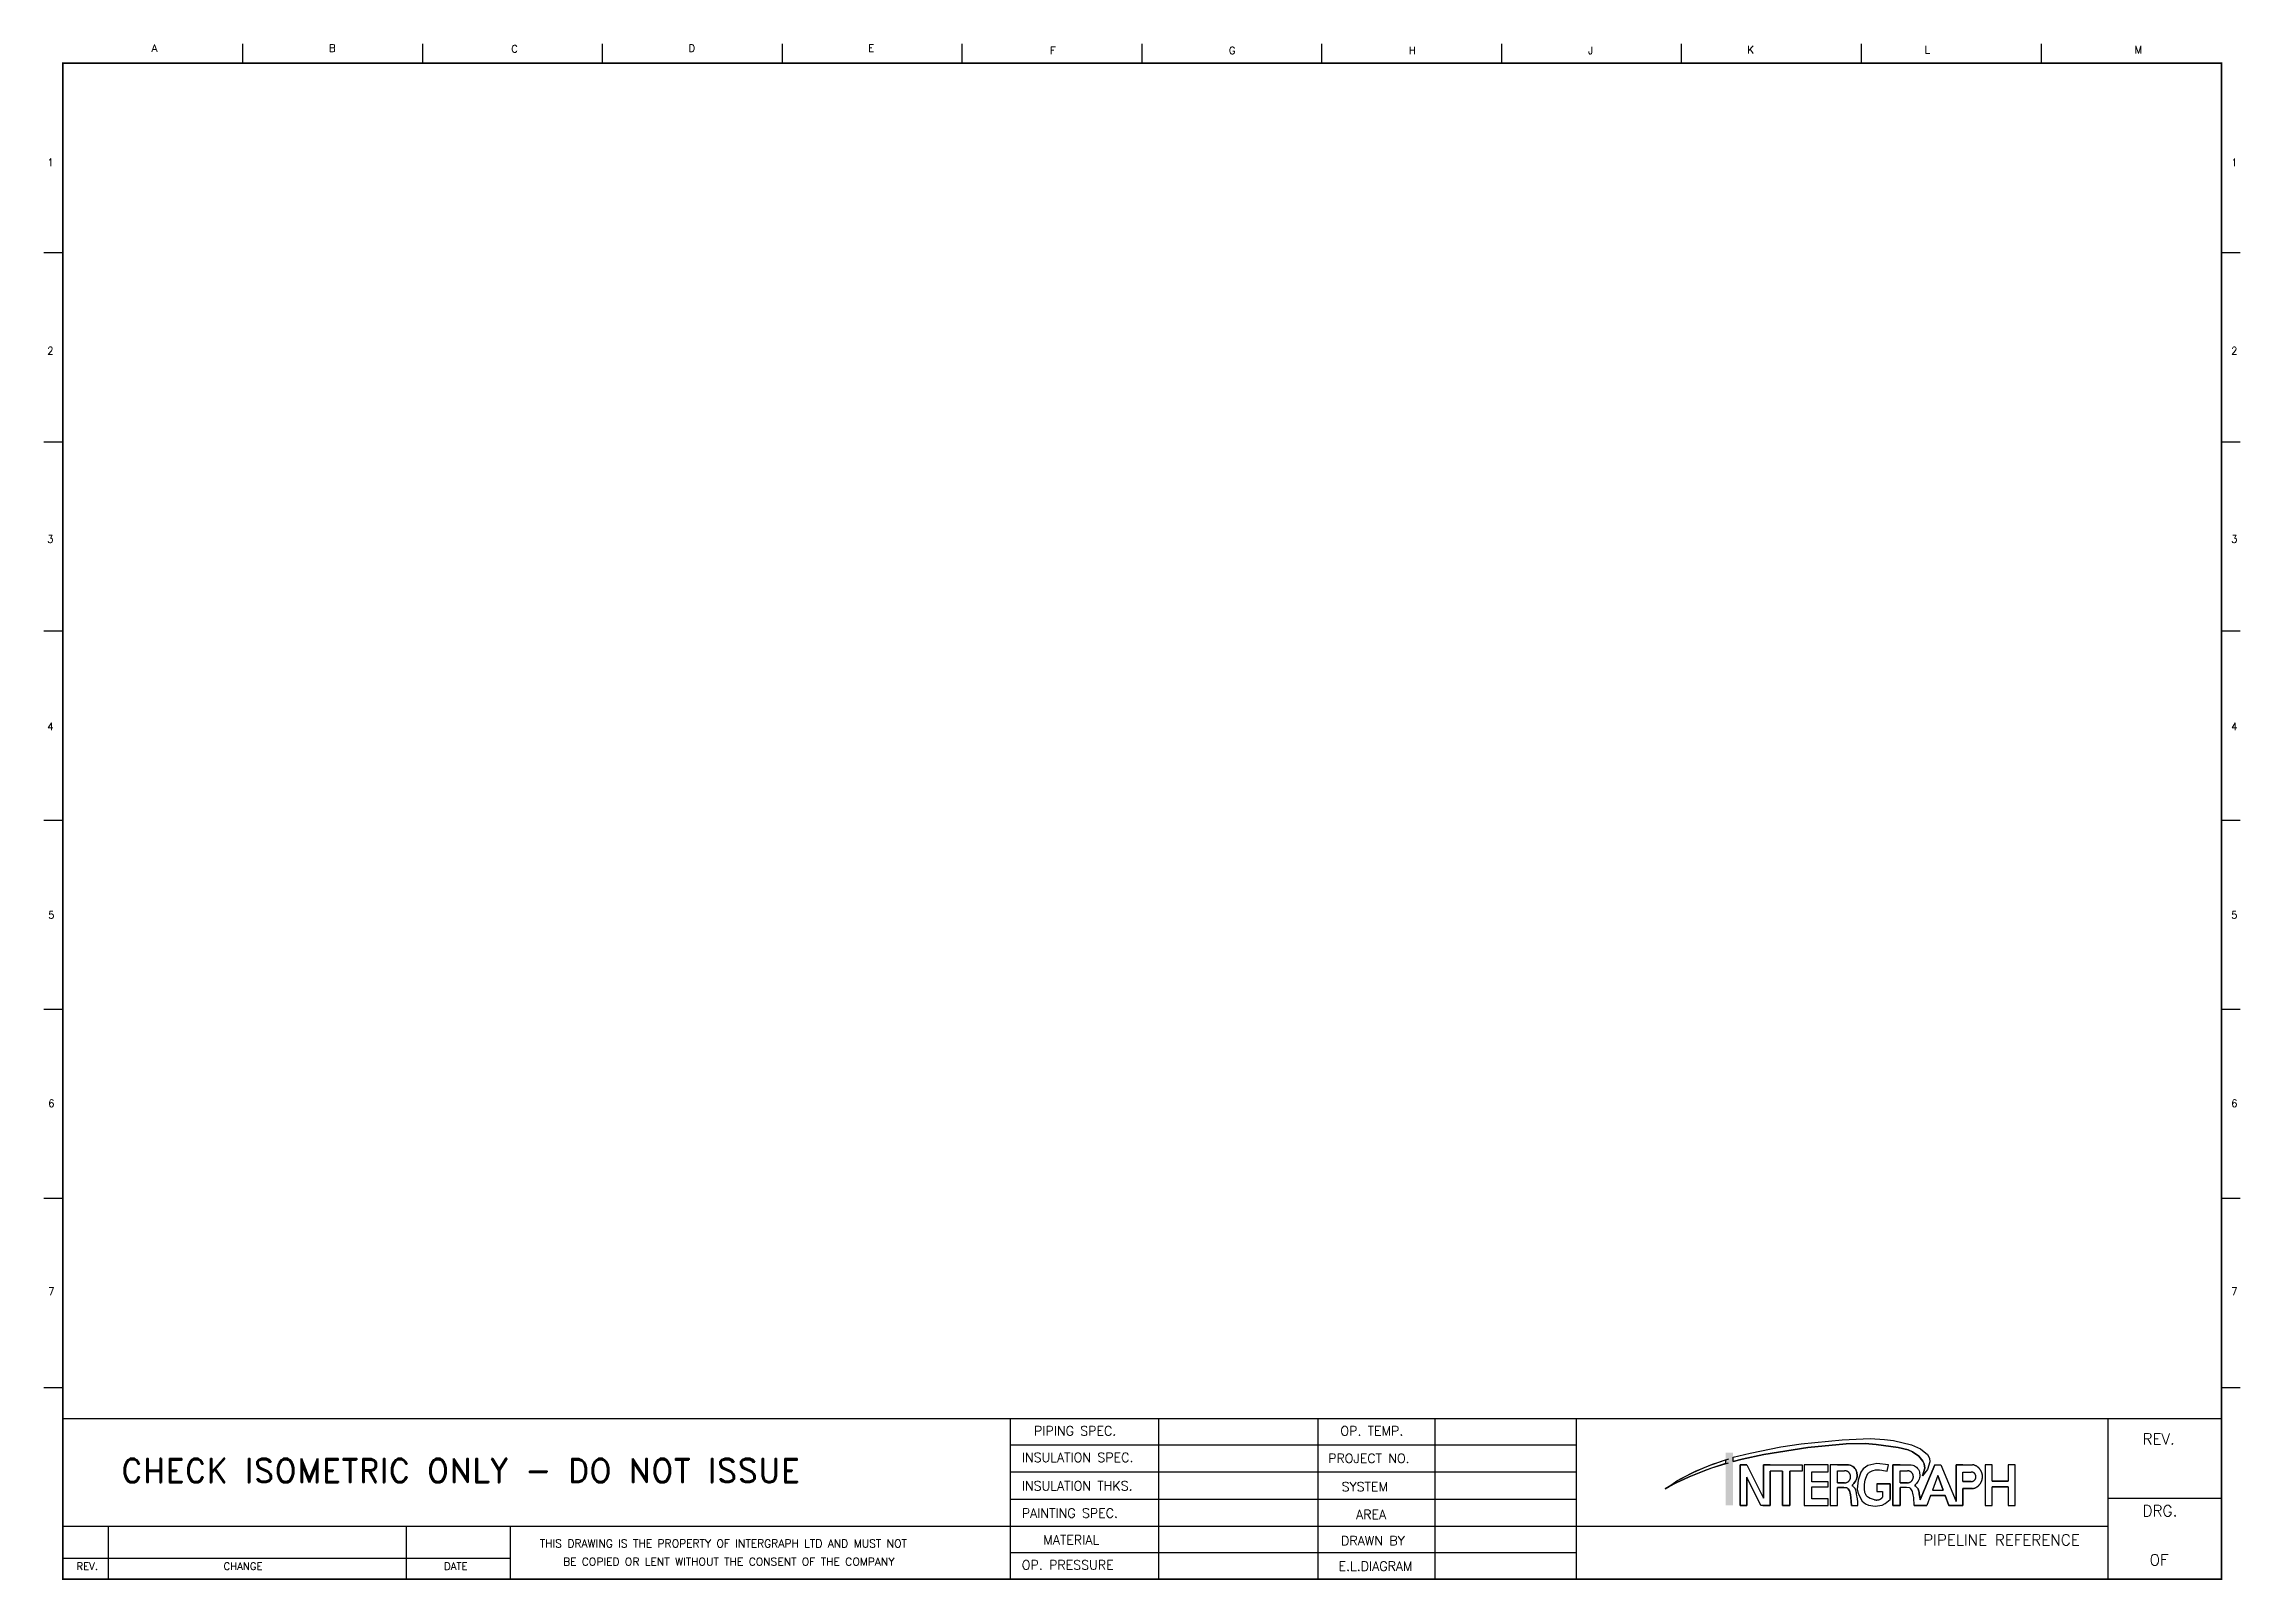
# Model space of a CAD drawing. Extents: x -7 to 847, y 0 to 598.
import ezdxf

# ---------------------------------------------------------------- set-up
doc = ezdxf.new("R2010")
doc.units = 0
doc.header["$MEASUREMENT"] = 0
doc.layers.add('BACKING', color=7, linetype='CONTINUOUS')
doc.styles.add('ROMAND', font='romand.shx', dxfattribs={"height": 0.23})
doc.styles.add('TITLE', font='romand.shx')

msp = doc.modelspace()

# ---------------------------------------------------------------- texts
at = {"layer": 'BACKING', "color": 7, "linetype": 'Continuous'}
for s, height, style, p in [('A', 2.88, 'ROMAND', (34.59, 594.51)), ('B', 2.88, 'ROMAND', (103.59, 594.51)), ('C', 2.88, 'ROMAND', (174.53, 594.21)), ('D', 2.88, 'ROMAND', (243.53, 594.51)), ('E', 2.88, 'ROMAND', (313.42, 594.51)), ('F', 2.88, 'ROMAND', (384.21, 593.62)), ('G', 2.88, 'ROMAND', (453.81, 593.62)), ('H', 2.88, 'ROMAND', (523.85, 593.62)), ('J', 2.88, 'ROMAND', (593.6, 593.62)), ('K', 2.88, 'ROMAND', (655.59, 593.91)), ('L', 2.88, 'ROMAND', (724.59, 593.91)), ('M', 2.88, 'ROMAND', (806.28, 593.91)), ('1', 2.88, 'ROMAND', (-6.04, 550.06)), ('1', 2.88, 'ROMAND', (843.87, 550.06)), ('2', 2.88, 'ROMAND', (-6.04, 476.75)), ('2', 2.88, 'ROMAND', (843.87, 476.75)), ('3', 2.88, 'ROMAND', (-6.04, 403.44)), ('3', 2.88, 'ROMAND', (843.87, 403.44)), ('4', 2.88, 'ROMAND', (-6.04, 330.41)), ('4', 2.88, 'ROMAND', (843.87, 330.41)), ('5', 2.88, 'ROMAND', (-5.67, 257.1)), ('5', 2.88, 'ROMAND', (843.87, 257.1)), ('6', 2.88, 'ROMAND', (-5.67, 183.78)), ('6', 2.88, 'ROMAND', (843.87, 183.78)), ('7', 2.88, 'ROMAND', (-5.67, 110.61)), ('7', 2.88, 'ROMAND', (843.87, 110.61)), ('PIPING SPEC.', 3.5938, 'TITLE', (377.96, 55.94)), ('OP. TEMP.', 3.594, 'TITLE', (497.22, 55.92)), ('REV.', 4.313, 'TITLE', (809.35, 52.42)), ('CHECK ISOMETRIC ONLY - DO NOT ISSUE', 9.3439, 'TITLE', (22.66, 37.59)), ('INSULATION SPEC.', 3.5938, 'TITLE', (373.22, 45.58)), ('PROJECT NO.', 3.5938, 'TITLE', (492.43, 45.23)), ('INSULATION THKS.', 3.5938, 'TITLE', (373.22, 34.53)), ('SYSTEM', 3.594, 'TITLE', (497.69, 34.22)), ('PAINTING SPEC.', 3.5938, 'TITLE', (373.22, 23.9)), ('AREA', 3.594, 'TITLE', (503.32, 23.36)), ('DRG.', 4.313, 'TITLE', (809.39, 24.44, 0.72)), ('PIPELINE REFERENCE', 4.3126, 'TITLE', (723.99, 13.11)), ('THIS DRAWING IS THE PROPERTY OF INTERGRAPH LTD AND MUST NOT', 3.0547, 'TITLE', (185.65, 12.36)), ('MATERIAL', 3.594, 'TITLE', (381.63, 13.47)), ('DRAWN BY', 3.594, 'TITLE', (497.46, 13.2)), ('OF', 4.313, 'TITLE', (812.12, 5.34, 0.72)), ('REV.', 2.875, 'TITLE', (5.32, 3.59)), ('CHANGE', 2.875, 'TITLE', (62.58, 3.59)), ('DATE', 2.875, 'TITLE', (148.38, 3.59)), ('BE COPIED OR LENT WITHOUT THE CONSENT OF THE COMPANY', 3.0547, 'TITLE', (194.69, 5.26)), ('OP. PRESSURE', 3.5938, 'TITLE', (373.22, 3.75)), ('E.L.DIAGRAM', 3.5938, 'TITLE', (496.49, 3.26))]:
    msp.add_text(s, height=height, dxfattribs=dict(at, style=style)).set_placement(p)

# ---------------------------------------------------------------- linework, layer by layer
at = {"layer": 'BACKING', "color": 7, "linetype": 'Continuous'}
for p, q in [((70.1, 590.41), (70.1, 597.6)), ((140.09, 590.41), (140.09, 597.6)), ((210.08, 590.41), (210.08, 597.6)), ((280.07, 590.41), (280.07, 597.6)), ((350.06, 590.41), (350.06, 597.6)), ((420.05, 590.41), (420.05, 597.6)), ((490.04, 590.41), (490.04, 597.6)), ((560.03, 590.41), (560.03, 597.6)), ((630.02, 590.41), (630.02, 597.6)), ((700.01, 590.41), (700.01, 597.6)), ((770, 590.41), (770, 597.6)), ((-7.33, 516.38), (0, 516.38)), ((840.01, 516.38), (847.34, 516.38)), ((-7.33, 442.75), (0, 442.75)), ((840.01, 442.75), (847.34, 442.75)), ((-7.33, 369.12), (0, 369.12)), ((840.01, 369.12), (847.34, 369.12)), ((-7.33, 295.5), (0, 295.5)), ((840.01, 295.5), (847.34, 295.5)), ((-7.33, 221.87), (0, 221.87)), ((840.01, 221.87), (847.34, 221.87)), ((-7.33, 148.25), (0, 148.25)), ((840.01, 148.25), (847.34, 148.25)), ((-7.33, 74.62), (0, 74.62)), ((840.01, 74.62), (847.34, 74.62)), ((0, 62.59), (840.09, 62.59)), ((368.72, 62.59), (368.72, 0)), ((426.43, 62.59), (426.43, 0)), ((488.43, 62.59), (488.43, 0)), ((533.9, 62.59), (533.9, 0)), ((588.95, 62.59), (588.95, 0)), ((795.93, 62.59), (795.93, 0)), ((656.7, 49.09), (668.61, 51.45)), ((656.7, 49.09), (668.61, 51.45)), ((668.61, 51.45), (676.53, 52.64)), ((668.61, 51.45), (676.53, 52.64)), ((676.53, 52.64), (692.44, 54.27)), ((676.53, 52.64), (692.44, 54.27)), ((694, 52.69), (679.12, 51.23)), ((679.12, 51.23), (694, 52.69)), ((692.44, 54.27), (703.43, 54.71)), ((692.44, 54.27), (703.43, 54.71)), ((701.43, 52.75), (694, 52.69)), ((694, 52.69), (701.43, 52.75)), ((705.71, 52.48), (701.43, 52.75)), ((701.43, 52.75), (705.71, 52.48)), ((703.43, 54.71), (708.91, 54.39)), ((703.43, 54.71), (708.91, 54.39)), ((714.28, 51.23), (705.71, 52.48)), ((705.71, 52.48), (714.28, 51.23)), ((708.91, 54.39), (712.41, 53.92)), ((708.91, 54.39), (712.41, 53.92)), ((712.41, 53.92), (719.51, 52.32)), ((712.41, 53.92), (719.51, 52.32)), ((719.51, 52.32), (722.93, 50.77)), ((719.51, 52.32), (722.93, 50.77)), ((635.44, 41.99), (638.26, 43.22)), ((635.93, 42.21), (638.94, 43.5)), ((638.26, 43.22), (641.15, 44.37)), ((638.94, 43.5), (642.03, 44.7)), ((641.27, 43.12), (639.76, 42.57)), ((640.09, 42.69), (641.78, 43.3)), ((641.15, 44.37), (643.11, 45.08)), ((643.57, 43.91), (641.27, 43.12)), ((641.78, 43.3), (644.35, 44.17)), ((642.03, 44.7), (644.13, 45.44)), ((643.11, 45.08), (644.43, 45.54)), ((645.91, 44.64), (643.57, 43.91)), ((644.13, 45.44), (645.54, 45.91)), ((644.35, 44.17), (646.97, 44.93)), ((644.43, 45.54), (647.09, 46.4)), ((645.54, 45.91), (648.38, 46.79)), ((647.09, 44.96), (645.91, 44.64)), ((646.97, 44.93), (648.29, 45.27)), ((647.09, 46.4), (647.09, 44.96)), ((650.05, 47.44), (656.7, 49.09)), ((650.05, 47.44), (656.7, 49.09)), ((650.05, 45.76), (650.05, 47.44)), ((653.54, 46.68), (650.05, 45.76)), ((650.05, 45.76), (653.54, 46.68)), ((652.75, 28.71), (652.75, 44.53)), ((652.75, 44.53), (655.34, 44.53)), ((655.34, 44.53), (652.75, 44.53)), ((652.75, 44.53), (652.75, 28.71)), ((662.03, 48.55), (653.54, 46.68)), ((653.54, 46.68), (662.03, 48.55)), ((655.34, 44.53), (661.93, 31.5)), ((655.34, 44.53), (661.93, 31.5)), ((661.93, 31.5), (661.93, 44.53)), ((661.93, 44.53), (664.67, 44.53)), ((664.48, 44.53), (661.93, 44.53)), ((661.93, 44.53), (661.93, 31.5)), ((661.93, 44.53), (664.67, 44.53)), ((679.12, 51.23), (662.03, 48.55)), ((662.03, 48.55), (679.12, 51.23)), ((664.67, 44.53), (676.86, 44.53)), ((664.67, 44.53), (676.86, 44.53)), ((676.86, 44.53), (676.86, 42.05)), ((676.86, 44.53), (676.86, 42.05)), ((680.65, 44.53), (677.65, 44.53)), ((677.65, 44.53), (677.65, 28.71)), ((680.65, 44.53), (677.65, 44.53)), ((677.65, 44.53), (677.65, 28.71)), ((686.98, 44.53), (680.65, 44.53)), ((686.98, 44.53), (680.65, 44.53)), ((686.98, 41.84), (686.98, 44.53)), ((686.98, 41.84), (686.98, 44.53)), ((690.72, 44.56), (687.86, 44.56)), ((687.86, 44.56), (687.86, 28.73)), ((690.72, 44.56), (687.86, 44.56)), ((687.86, 44.56), (687.86, 28.73)), ((693.37, 44.56), (690.72, 44.56)), ((690.72, 44.56), (693.37, 44.56)), ((694.42, 44.52), (693.37, 44.56)), ((693.37, 44.56), (694.42, 44.52)), ((694.95, 44.44), (694.42, 44.52)), ((694.42, 44.52), (694.95, 44.44)), ((695.63, 44.31), (694.95, 44.44)), ((694.95, 44.44), (695.63, 44.31)), ((695.96, 44.2), (695.63, 44.31)), ((695.63, 44.31), (695.96, 44.2)), ((696.18, 44.11), (695.96, 44.2)), ((695.96, 44.2), (696.18, 44.11)), ((696.6, 43.88), (696.18, 44.11)), ((696.18, 44.11), (696.6, 43.88)), ((696.98, 43.58), (696.6, 43.88)), ((696.6, 43.88), (696.98, 43.58)), ((697.14, 43.44), (696.98, 43.58)), ((696.98, 43.58), (697.43, 43.11)), ((697.43, 43.11), (697.14, 43.44)), ((697.62, 42.85), (697.43, 43.11)), ((697.43, 43.11), (697.62, 42.85)), ((697.76, 42.63), (697.62, 42.85)), ((697.62, 42.85), (697.76, 42.63)), ((700.65, 42.89), (699.76, 41.63)), ((700.65, 42.89), (699.76, 41.63)), ((702.48, 44.2), (700.65, 42.89)), ((702.48, 44.2), (700.65, 42.89)), ((705.92, 44.99), (702.48, 44.2)), ((705.92, 44.99), (702.48, 44.2)), ((710.53, 44.53), (705.92, 44.99)), ((710.53, 44.53), (705.92, 44.99)), ((709.96, 42.1), (710.53, 44.53)), ((709.96, 42.1), (710.53, 44.53)), ((712.15, 28.73), (712.15, 44.56)), ((712.15, 44.56), (715.12, 44.56)), ((715.12, 44.56), (712.15, 44.56)), ((712.15, 44.56), (712.15, 28.73)), ((718.11, 50.28), (714.28, 51.23)), ((714.28, 51.23), (718.11, 50.28)), ((715.12, 44.56), (717.78, 44.56)), ((715.12, 44.56), (717.78, 44.56)), ((717.78, 44.56), (718.82, 44.52)), ((717.78, 44.56), (718.82, 44.52)), ((719.92, 49.54), (718.11, 50.28)), ((718.11, 50.28), (719.92, 49.54)), ((718.82, 44.52), (719.35, 44.44)), ((718.82, 44.52), (719.35, 44.44)), ((719.35, 44.44), (720.04, 44.31)), ((719.35, 44.44), (720.04, 44.31)), ((722.34, 47.85), (719.92, 49.54)), ((719.92, 49.54), (722.34, 47.85)), ((720.04, 44.31), (720.37, 44.2)), ((720.04, 44.31), (720.37, 44.2)), ((720.37, 44.2), (720.59, 44.11)), ((720.37, 44.2), (720.59, 44.11)), ((720.59, 44.11), (721.01, 43.88)), ((720.59, 44.11), (721.01, 43.88)), ((721.01, 43.88), (721.39, 43.58)), ((721.01, 43.88), (721.39, 43.58)), ((721.39, 43.58), (721.84, 43.11)), ((721.39, 43.58), (721.84, 43.11)), ((721.84, 43.11), (722.02, 42.85)), ((721.84, 43.11), (722.02, 42.85)), ((722.02, 42.85), (722.16, 42.63)), ((722.02, 42.85), (722.16, 42.63)), ((723.88, 45.92), (722.34, 47.85)), ((722.34, 47.85), (723.88, 45.92)), ((722.89, 30.86), (728.59, 44.56)), ((728.59, 44.56), (722.89, 30.86)), ((722.93, 50.77), (725.66, 48.58)), ((722.93, 50.77), (725.66, 48.58)), ((723.74, 40.25), (724.68, 43.17)), ((724.68, 43.17), (723.74, 40.25)), ((724.39, 44.84), (723.88, 45.92)), ((723.88, 45.92), (724.39, 44.84)), ((724.68, 43.17), (724.39, 44.84)), ((724.39, 44.84), (724.68, 43.17)), ((725.66, 48.58), (726.43, 47.15)), ((725.66, 48.58), (726.43, 47.15)), ((726.59, 45.66), (725.73, 42.71)), ((726.59, 45.66), (725.73, 42.71)), ((726.43, 47.15), (726.59, 45.66)), ((726.43, 47.15), (726.59, 45.66)), ((728.59, 44.56), (730.92, 44.56)), ((728.59, 44.56), (730.92, 44.56)), ((730.92, 44.56), (736.8, 30.28)), ((730.92, 44.56), (736.8, 30.28)), ((736.8, 30.28), (736.8, 44.56)), ((736.8, 44.56), (739.49, 44.56)), ((739.49, 44.56), (736.8, 44.56)), ((736.8, 44.56), (736.8, 30.28)), ((739.49, 44.56), (743.22, 44.56)), ((739.49, 44.56), (743.22, 44.56)), ((750.91, 44.53), (748.18, 44.53)), ((748.18, 44.53), (748.18, 28.71)), ((750.91, 44.53), (748.18, 44.53)), ((748.18, 44.53), (748.18, 28.71)), ((750.91, 38.2), (750.91, 44.53)), ((750.91, 38.2), (750.91, 44.53)), ((759.82, 44.53), (757.09, 44.53)), ((757.09, 44.53), (757.09, 38.2)), ((759.82, 44.53), (757.09, 44.53)), ((757.09, 44.53), (757.09, 38.2)), ((759.82, 28.71), (759.82, 44.53)), ((759.82, 28.71), (759.82, 44.53)), ((623.64, 35.19), (626.72, 37.3)), ((623.64, 35.19), (626.72, 37.3)), ((625.16, 36.03), (623.64, 35.19)), ((623.64, 35.19), (625.16, 36.03)), ((628.12, 37.57), (625.16, 36.03)), ((625.16, 36.03), (628.12, 37.57)), ((626.72, 37.3), (628.2, 38.23)), ((626.72, 37.3), (628.2, 38.23)), ((631.02, 38.96), (628.12, 37.57)), ((628.12, 37.57), (631.02, 38.96)), ((628.2, 38.23), (630.21, 39.37)), ((628.2, 38.23), (630.09, 39.31)), ((630.09, 39.31), (631.39, 40.01)), ((630.21, 39.37), (631.6, 40.11)), ((632.94, 39.81), (631.02, 38.96)), ((631.02, 38.96), (632.94, 39.81)), ((631.39, 40.01), (634.07, 41.35)), ((631.6, 40.11), (634.46, 41.53)), ((636.8, 41.42), (632.94, 39.81)), ((632.94, 39.81), (636.8, 41.42)), ((634.07, 41.35), (635.44, 41.99)), ((634.46, 41.53), (635.93, 42.21)), ((636.8, 41.42), (640.09, 42.69)), ((639.76, 42.57), (636.8, 41.42)), ((660.88, 28.71), (655.34, 39.68)), ((655.34, 39.68), (655.34, 28.71)), ((660.88, 28.71), (655.34, 39.68)), ((655.34, 28.71), (655.34, 39.68)), ((664.67, 42.05), (664.48, 42.05)), ((664.48, 42.05), (664.48, 28.71)), ((664.48, 28.71), (664.48, 42.05)), ((664.67, 42.05), (664.48, 42.05)), ((669.26, 42.05), (664.67, 42.05)), ((669.26, 42.05), (664.67, 42.05)), ((669.26, 28.71), (669.26, 42.05)), ((669.26, 42.05), (669.26, 28.71)), ((676.86, 42.05), (672.11, 42.05)), ((672.11, 42.05), (672.11, 28.71)), ((676.86, 42.05), (672.11, 42.05)), ((672.11, 28.71), (672.11, 42.05)), ((680.65, 37.89), (680.65, 41.84)), ((680.65, 41.84), (686.98, 41.84)), ((680.65, 41.84), (686.98, 41.84)), ((680.65, 37.89), (680.65, 41.84)), ((686.98, 37.89), (680.65, 37.89)), ((686.98, 37.89), (680.65, 37.89)), ((680.65, 31.24), (680.65, 35.99)), ((680.65, 35.99), (686.98, 35.99)), ((680.65, 31.24), (680.65, 35.99)), ((680.65, 35.99), (686.98, 35.99)), ((686.98, 35.99), (686.98, 37.89)), ((686.98, 35.99), (686.98, 37.89)), ((690.72, 37.51), (690.72, 42.2)), ((690.72, 42.2), (693.45, 42.2)), ((690.72, 42.2), (693.45, 42.2)), ((690.72, 37.51), (690.72, 42.2)), ((693.45, 37.51), (690.72, 37.51)), ((690.72, 37.51), (693.45, 37.51)), ((690.72, 35.68), (692.34, 35.73)), ((692.34, 35.73), (690.72, 35.68)), ((690.72, 28.73), (690.72, 35.68)), ((690.72, 28.73), (690.72, 35.68)), ((692.34, 35.73), (693.14, 35.68)), ((693.14, 35.68), (692.34, 35.73)), ((693.14, 35.68), (694.24, 35.51)), ((694.24, 35.51), (693.14, 35.68)), ((694.24, 35.51), (694.57, 35.4)), ((694.57, 35.4), (694.24, 35.51)), ((694.57, 35.4), (694.69, 35.33)), ((694.69, 35.33), (694.57, 35.4)), ((694.69, 35.33), (694.84, 35.19)), ((694.84, 35.19), (694.69, 35.33)), ((694.84, 35.19), (695.12, 34.82)), ((695.12, 34.82), (694.84, 35.19)), ((695.12, 34.82), (695.34, 34.37)), ((695.34, 34.37), (695.12, 34.82)), ((695.34, 34.37), (695.46, 34.05)), ((695.46, 34.05), (695.34, 34.37)), ((696.33, 36.54), (697.02, 37.23)), ((697.02, 37.23), (696.33, 36.54)), ((696.64, 36.23), (696.33, 36.54)), ((696.64, 36.23), (696.33, 36.54)), ((696.72, 36.15), (696.64, 36.23)), ((696.72, 36.15), (696.64, 36.23)), ((696.89, 35.99), (696.72, 36.15)), ((696.89, 35.99), (696.72, 36.15)), ((697.02, 35.87), (696.89, 35.99)), ((697.02, 35.87), (696.89, 35.99)), ((697.02, 37.23), (697.31, 37.58)), ((697.31, 37.58), (697.02, 37.23)), ((697.14, 35.74), (697.02, 35.87)), ((697.14, 35.74), (697.02, 35.87)), ((697.19, 35.68), (697.14, 35.74)), ((697.19, 35.68), (697.14, 35.74)), ((697.35, 35.48), (697.19, 35.68)), ((697.35, 35.48), (697.19, 35.68)), ((697.31, 37.58), (697.69, 38.12)), ((697.69, 38.12), (697.31, 37.58)), ((697.42, 35.38), (697.35, 35.48)), ((697.42, 35.38), (697.35, 35.48)), ((697.51, 35.24), (697.42, 35.38)), ((697.51, 35.24), (697.42, 35.38)), ((697.6, 35.11), (697.51, 35.24)), ((697.6, 35.11), (697.51, 35.24)), ((697.63, 35.04), (697.6, 35.11)), ((697.63, 35.04), (697.6, 35.11)), ((697.7, 34.91), (697.63, 35.04)), ((697.7, 34.91), (697.63, 35.04)), ((697.69, 38.12), (697.85, 38.41)), ((697.85, 38.41), (697.69, 38.12)), ((697.74, 34.83), (697.7, 34.91)), ((697.74, 34.83), (697.7, 34.91)), ((697.78, 34.72), (697.74, 34.83)), ((697.78, 34.72), (697.74, 34.83)), ((697.98, 42.15), (697.76, 42.63)), ((697.76, 42.63), (697.98, 42.15)), ((697.84, 34.55), (697.78, 34.72)), ((697.84, 34.55), (697.78, 34.72)), ((697.88, 34.42), (697.84, 34.55)), ((697.88, 34.42), (697.84, 34.55)), ((697.85, 38.41), (698.05, 38.87)), ((698.05, 38.87), (697.85, 38.41)), ((697.9, 34.33), (697.88, 34.42)), ((697.9, 34.33), (697.88, 34.42)), ((697.95, 34.13), (697.9, 34.33)), ((697.95, 34.13), (697.9, 34.33)), ((698.15, 41.64), (697.98, 42.15)), ((697.98, 42.15), (698.15, 41.64)), ((698.05, 38.87), (698.21, 39.43)), ((698.21, 39.43), (698.05, 38.87)), ((698.22, 41.29), (698.15, 41.64)), ((698.15, 41.64), (698.22, 41.29)), ((698.21, 39.43), (698.27, 39.81)), ((698.27, 39.81), (698.21, 39.43)), ((698.29, 40.58), (698.22, 41.29)), ((698.22, 41.29), (698.29, 40.58)), ((698.27, 39.81), (698.29, 40.58)), ((698.29, 40.58), (698.27, 39.81)), ((698.7, 38.53), (698.38, 34.98)), ((698.7, 38.53), (698.38, 34.98)), ((698.38, 34.98), (698.75, 33.34)), ((698.38, 34.98), (698.75, 33.34)), ((699.76, 41.63), (698.7, 38.53)), ((699.76, 41.63), (698.7, 38.53)), ((701.17, 35.41), (701.22, 36.76)), ((701.17, 35.41), (701.22, 36.76)), ((701.19, 34.73), (701.17, 35.41)), ((701.19, 34.73), (701.17, 35.41)), ((701.27, 34.08), (701.19, 34.73)), ((701.27, 34.08), (701.19, 34.73)), ((701.22, 36.76), (701.35, 37.94)), ((701.22, 36.76), (701.35, 37.94)), ((701.35, 37.94), (701.44, 38.51)), ((701.35, 37.94), (701.44, 38.51)), ((701.44, 38.51), (701.66, 39.36)), ((701.44, 38.51), (701.66, 39.36)), ((701.66, 39.36), (701.9, 40.02)), ((701.66, 39.36), (701.9, 40.02)), ((701.9, 40.02), (702.05, 40.34)), ((701.9, 40.02), (702.05, 40.34)), ((702.05, 40.34), (702.31, 40.8)), ((702.05, 40.34), (702.31, 40.8)), ((702.31, 40.8), (702.63, 41.2)), ((702.31, 40.8), (702.63, 41.2)), ((702.63, 41.2), (702.81, 41.38)), ((702.63, 41.2), (702.81, 41.38)), ((702.81, 41.38), (703.07, 41.6)), ((702.81, 41.38), (703.07, 41.6)), ((703.07, 41.6), (703.61, 41.96)), ((703.07, 41.6), (703.61, 41.96)), ((703.61, 41.96), (704.2, 42.23)), ((703.61, 41.96), (704.2, 42.23)), ((704.2, 42.23), (704.61, 42.36)), ((704.2, 42.23), (704.61, 42.36)), ((704.61, 42.36), (705.5, 42.52)), ((704.61, 42.36), (705.5, 42.52)), ((705.5, 42.52), (705.98, 42.55)), ((705.5, 42.52), (705.98, 42.55)), ((711.18, 37.05), (705.92, 37.05)), ((705.92, 37.05), (705.92, 34.17)), ((705.92, 37.05), (705.92, 34.17)), ((705.92, 37.05), (711.18, 37.05)), ((705.98, 42.55), (706.95, 42.53)), ((705.98, 42.55), (706.95, 42.53)), ((706.95, 42.53), (707.94, 42.44)), ((706.95, 42.53), (707.94, 42.44)), ((707.94, 42.44), (709.96, 42.1)), ((707.94, 42.44), (709.96, 42.1)), ((711.18, 30.99), (711.18, 37.05)), ((711.18, 37.05), (711.18, 30.99)), ((715.12, 42.2), (717.85, 42.2)), ((715.12, 37.51), (715.12, 42.2)), ((715.12, 42.2), (717.85, 42.2)), ((715.12, 37.51), (715.12, 42.2)), ((717.85, 37.51), (715.12, 37.51)), ((715.12, 37.51), (717.85, 37.51)), ((716.75, 35.73), (715.12, 35.68)), ((716.75, 35.73), (715.12, 35.68)), ((715.12, 35.68), (715.12, 28.73)), ((715.12, 28.73), (715.12, 35.68)), ((717.54, 35.68), (716.75, 35.73)), ((717.54, 35.68), (716.75, 35.73)), ((718.64, 35.51), (717.54, 35.68)), ((718.64, 35.51), (717.54, 35.68)), ((718.97, 35.4), (718.64, 35.51)), ((718.97, 35.4), (718.64, 35.51)), ((719.09, 35.33), (718.97, 35.4)), ((719.09, 35.33), (718.97, 35.4)), ((719.25, 35.19), (719.09, 35.33)), ((719.25, 35.19), (719.09, 35.33)), ((719.52, 34.82), (719.25, 35.19)), ((719.52, 34.82), (719.25, 35.19)), ((719.74, 34.37), (719.52, 34.82)), ((719.74, 34.37), (719.52, 34.82)), ((719.87, 34.05), (719.74, 34.37)), ((719.87, 34.05), (719.74, 34.37)), ((721.42, 37.23), (720.74, 36.54)), ((721.42, 37.23), (720.74, 36.54)), ((720.74, 36.54), (721.04, 36.23)), ((721.04, 36.23), (720.74, 36.54)), ((721.04, 36.23), (721.17, 36.11)), ((721.13, 36.15), (721.04, 36.23)), ((721.3, 35.99), (721.13, 36.15)), ((721.17, 36.11), (721.34, 35.95)), ((721.42, 35.87), (721.3, 35.99)), ((721.34, 35.95), (721.42, 35.87)), ((721.72, 37.58), (721.42, 37.23)), ((721.72, 37.58), (721.42, 37.23)), ((721.42, 35.87), (721.54, 35.74)), ((721.54, 35.74), (721.42, 35.87)), ((721.54, 35.74), (721.6, 35.68)), ((721.6, 35.68), (721.54, 35.74)), ((721.6, 35.68), (721.75, 35.48)), ((721.75, 35.48), (721.6, 35.68)), ((722.09, 38.12), (721.72, 37.58)), ((722.09, 38.12), (721.72, 37.58)), ((721.75, 35.48), (721.82, 35.38)), ((721.82, 35.38), (721.75, 35.48)), ((721.82, 35.38), (721.92, 35.24)), ((721.92, 35.24), (721.82, 35.38)), ((721.92, 35.24), (722, 35.11)), ((722, 35.11), (721.92, 35.24)), ((722, 35.11), (722.04, 35.04)), ((722.04, 35.04), (722, 35.11)), ((722.04, 35.04), (722.11, 34.91)), ((722.11, 34.91), (722.04, 35.04)), ((722.25, 38.41), (722.09, 38.12)), ((722.25, 38.41), (722.09, 38.12)), ((722.11, 34.91), (722.14, 34.83)), ((722.14, 34.83), (722.11, 34.91)), ((722.14, 34.83), (722.19, 34.72)), ((722.19, 34.72), (722.14, 34.83)), ((722.16, 42.63), (722.39, 42.15)), ((722.16, 42.63), (722.39, 42.15)), ((722.19, 34.72), (722.25, 34.55)), ((722.25, 34.55), (722.19, 34.72)), ((722.45, 38.87), (722.25, 38.41)), ((722.45, 38.87), (722.25, 38.41)), ((722.25, 34.55), (722.29, 34.42)), ((722.29, 34.42), (722.25, 34.55)), ((722.29, 34.42), (722.31, 34.33)), ((722.31, 34.33), (722.29, 34.42)), ((722.31, 34.33), (722.36, 34.13)), ((722.36, 34.13), (722.31, 34.33)), ((722.39, 42.15), (722.55, 41.64)), ((722.39, 42.15), (722.55, 41.64)), ((722.61, 39.43), (722.45, 38.87)), ((722.61, 39.43), (722.45, 38.87)), ((722.55, 41.64), (722.62, 41.29)), ((722.55, 41.64), (722.62, 41.29)), ((722.67, 39.81), (722.61, 39.43)), ((722.67, 39.81), (722.61, 39.43)), ((722.62, 41.29), (722.7, 40.58)), ((722.62, 41.29), (722.7, 40.58)), ((722.7, 40.58), (722.67, 39.81)), ((722.7, 40.58), (722.67, 39.81)), ((725.73, 42.71), (723.74, 40.25)), ((725.73, 42.71), (723.74, 40.25)), ((729.75, 40.4), (727.66, 34.67)), ((729.75, 40.4), (727.66, 34.67)), ((727.66, 34.67), (731.82, 34.67)), ((727.66, 34.67), (731.82, 34.67)), ((731.82, 34.67), (729.75, 40.4)), ((729.75, 40.4), (731.82, 34.67)), ((739.49, 38.01), (739.49, 41.71)), ((739.49, 41.71), (742.69, 41.71)), ((739.49, 41.71), (742.69, 41.71)), ((739.49, 38.01), (739.49, 41.71)), ((742.69, 38.01), (739.49, 38.01)), ((739.49, 38.01), (742.69, 38.01)), ((743.16, 35.23), (739.49, 35.23)), ((739.49, 35.23), (739.49, 28.73)), ((739.49, 35.23), (743.16, 35.23)), ((739.49, 28.73), (739.49, 35.23)), ((757.09, 38.2), (750.91, 38.2)), ((750.91, 38.2), (757.09, 38.2)), ((750.91, 28.71), (750.91, 35.99)), ((750.91, 35.99), (757.09, 35.99)), ((750.91, 28.71), (750.91, 35.99)), ((757.09, 35.99), (750.91, 35.99)), ((757.09, 35.99), (757.09, 28.71)), ((757.09, 35.99), (757.09, 28.71)), ((655.34, 28.71), (652.75, 28.71)), ((652.75, 28.71), (655.34, 28.71)), ((661.63, 28.71), (660.88, 28.71)), ((661.63, 28.71), (660.88, 28.71)), ((664.48, 28.71), (661.63, 28.71)), ((661.63, 28.71), (664.48, 28.71)), ((672.11, 28.71), (669.26, 28.71)), ((669.26, 28.71), (672.11, 28.71)), ((677.65, 28.71), (680.65, 28.71)), ((677.65, 28.71), (680.65, 28.71)), ((686.98, 31.24), (680.65, 31.24)), ((686.98, 31.24), (680.65, 31.24)), ((680.65, 28.71), (686.98, 28.71)), ((680.65, 28.71), (686.98, 28.71)), ((686.98, 28.71), (686.98, 31.24)), ((686.98, 28.71), (686.98, 31.24)), ((687.86, 28.73), (690.72, 28.73)), ((687.86, 28.73), (690.72, 28.73)), ((687.86, 28.73), (690.72, 28.73)), ((695.46, 34.05), (695.64, 33.42)), ((695.64, 33.42), (695.46, 34.05)), ((695.64, 33.42), (695.76, 32.87)), ((695.76, 32.87), (695.64, 33.42)), ((695.76, 32.87), (695.91, 31.83)), ((695.91, 31.83), (695.76, 32.87)), ((695.91, 31.83), (696.11, 28.73)), ((696.11, 28.73), (695.91, 31.83)), ((696.11, 28.73), (698.59, 28.73)), ((696.11, 28.73), (698.59, 28.73)), ((697.98, 33.97), (697.95, 34.13)), ((697.98, 33.97), (697.95, 34.13)), ((698.05, 33.62), (697.98, 33.97)), ((698.05, 33.62), (697.98, 33.97)), ((698.11, 33.24), (698.05, 33.62)), ((698.11, 33.24), (698.05, 33.62)), ((698.23, 32.46), (698.11, 33.24)), ((698.23, 32.46), (698.11, 33.24)), ((698.31, 31.93), (698.23, 32.46)), ((698.31, 31.93), (698.23, 32.46)), ((698.36, 31.69), (698.31, 31.93)), ((698.36, 31.69), (698.31, 31.93)), ((698.41, 31.38), (698.36, 31.69)), ((698.41, 31.38), (698.36, 31.69)), ((698.44, 31.16), (698.41, 31.38)), ((698.44, 31.16), (698.41, 31.38)), ((698.46, 31.02), (698.44, 31.16)), ((698.46, 31.02), (698.44, 31.16)), ((698.5, 30.74), (698.46, 31.02)), ((698.5, 30.74), (698.46, 31.02)), ((698.52, 30.53), (698.5, 30.74)), ((698.52, 30.53), (698.5, 30.74)), ((698.55, 30.09), (698.52, 30.53)), ((698.55, 30.09), (698.52, 30.53)), ((698.57, 29.65), (698.55, 30.09)), ((698.57, 29.65), (698.55, 30.09)), ((698.58, 29.35), (698.57, 29.65)), ((698.58, 29.35), (698.57, 29.65)), ((698.59, 28.73), (698.58, 29.35)), ((698.59, 28.73), (698.58, 29.35)), ((698.75, 33.34), (700.29, 30.34)), ((698.75, 33.34), (700.29, 30.34)), ((700.29, 30.34), (701.51, 29.26)), ((700.29, 30.34), (701.51, 29.26)), ((701.33, 33.77), (701.27, 34.08)), ((701.33, 33.77), (701.27, 34.08)), ((701.52, 33.18), (701.33, 33.77)), ((701.52, 33.18), (701.33, 33.77)), ((701.51, 29.26), (702.7, 28.77)), ((701.51, 29.26), (702.7, 28.77)), ((701.65, 32.91), (701.52, 33.18)), ((701.65, 32.91), (701.52, 33.18)), ((701.88, 32.54), (701.65, 32.91)), ((701.88, 32.54), (701.65, 32.91)), ((702.13, 32.27), (701.88, 32.54)), ((702.13, 32.27), (701.88, 32.54)), ((702.31, 32.1), (702.13, 32.27)), ((702.31, 32.1), (702.13, 32.27)), ((702.72, 31.81), (702.31, 32.1)), ((702.72, 31.81), (702.31, 32.1)), ((702.7, 28.77), (705.35, 28.46)), ((702.7, 28.77), (705.35, 28.46)), ((703.43, 31.45), (702.72, 31.81)), ((703.43, 31.45), (702.72, 31.81)), ((703.95, 31.25), (703.43, 31.45)), ((703.95, 31.25), (703.43, 31.45)), ((705.05, 30.92), (703.95, 31.25)), ((705.05, 30.92), (703.95, 31.25)), ((705.35, 28.46), (708.07, 28.79)), ((705.35, 28.46), (708.07, 28.79)), ((705.92, 34.17), (708.24, 34.17)), ((705.92, 34.17), (708.24, 34.17)), ((708.07, 28.79), (709.25, 29.39)), ((708.07, 28.79), (709.25, 29.39)), ((708.24, 34.17), (708.24, 31.93)), ((708.24, 34.17), (708.24, 31.93)), ((709.25, 29.39), (711.18, 30.99)), ((709.25, 29.39), (711.18, 30.99)), ((715.12, 28.73), (712.15, 28.73)), ((712.15, 28.73), (715.12, 28.73)), ((712.15, 28.73), (715.12, 28.73)), ((720.05, 33.42), (719.87, 34.05)), ((720.05, 33.42), (719.87, 34.05)), ((720.16, 32.87), (720.05, 33.42)), ((720.16, 32.87), (720.05, 33.42)), ((720.32, 31.83), (720.16, 32.87)), ((720.32, 31.83), (720.16, 32.87)), ((720.52, 28.73), (720.32, 31.83)), ((720.52, 28.73), (720.32, 31.83)), ((725.49, 28.73), (720.52, 28.73)), ((720.52, 28.73), (725.49, 28.73)), ((722.36, 34.13), (722.4, 33.89)), ((722.39, 33.97), (722.36, 34.13)), ((722.45, 33.62), (722.39, 33.97)), ((722.4, 33.89), (722.44, 33.71)), ((722.44, 33.71), (722.5, 33.34)), ((722.51, 33.24), (722.45, 33.62)), ((722.5, 33.34), (722.67, 32.19)), ((722.63, 32.46), (722.51, 33.24)), ((722.72, 31.93), (722.63, 32.46)), ((722.67, 32.19), (722.73, 31.85)), ((722.76, 31.69), (722.72, 31.93)), ((722.73, 31.85), (722.76, 31.69)), ((722.76, 31.69), (722.81, 31.41)), ((722.81, 31.41), (722.76, 31.69)), ((722.81, 31.41), (722.84, 31.23)), ((722.84, 31.23), (722.81, 31.41)), ((722.84, 31.23), (722.89, 30.86)), ((722.89, 30.86), (722.84, 31.23)), ((726.91, 32.62), (725.49, 28.73)), ((726.91, 32.62), (725.49, 28.73)), ((732.55, 32.62), (726.91, 32.62)), ((726.91, 32.62), (732.55, 32.62)), ((733.96, 28.73), (732.55, 32.62)), ((732.55, 32.62), (733.96, 28.73)), ((739.49, 28.73), (733.96, 28.73)), ((733.96, 28.73), (739.49, 28.73)), ((748.18, 28.71), (750.91, 28.71)), ((748.18, 28.71), (750.91, 28.71)), ((757.09, 28.71), (759.82, 28.71)), ((757.09, 28.71), (759.82, 28.71)), ((795.93, 31.58), (840.09, 31.58)), ((17.68, 20.52), (17.68, 0)), ((133.66, 20.52), (133.66, 0)), ((174.08, 20.52), (174.08, 0)), ((174.08, 8.05), (0, 8.05))]:
    msp.add_line(p, q, dxfattribs=at)
at = {"layer": 'BACKING', "color": 7, "linetype": 'Continuous', "const_width": 0.719, "flags": 128}
msp.add_lwpolyline([(0, 0), (840.09, 0), (840.09, 590.1), (0, 590.1)], close=True, dxfattribs=at)
at = {"layer": 'BACKING', "color": 7, "linetype": 'Continuous', "flags": 128}
for points in [[(588.95, 52.16), (368.72, 52.16)], [(588.95, 41.61), (368.72, 41.61)], [(588.95, 31.06), (368.72, 31.06)], [(795.93, 20.52), (0, 20.52)], [(588.95, 10.22), (368.72, 10.22)]]:
    msp.add_lwpolyline(points, dxfattribs=at)
at = {"layer": 'BACKING', "color": 7, "linetype": 'Continuous'}
for points in [[(743.16, 35.23, 0), (743.26, 35.25, 0), (743.36, 35.27, 0), (743.46, 35.29, 0), (743.56, 35.32, 0), (743.66, 35.35, 0), (743.76, 35.38, 0), (743.86, 35.41, 0), (743.95, 35.44, 0), (744.05, 35.48, 0), (744.14, 35.52, 0), (744.24, 35.56, 0), (744.33, 35.6, 0), (744.43, 35.64, 0), (744.52, 35.69, 0), (744.61, 35.74, 0), (744.7, 35.79, 0), (744.79, 35.84, 0), (744.88, 35.89, 0), (744.96, 35.95, 0), (745.05, 36.01, 0), (745.13, 36.07, 0), (745.22, 36.13, 0), (745.3, 36.19, 0), (745.38, 36.26, 0), (745.46, 36.32, 0), (745.53, 36.39, 0), (745.61, 36.46, 0), (745.68, 36.53, 0), (745.75, 36.61, 0), (745.82, 36.68, 0), (745.89, 36.76, 0), (745.96, 36.84, 0), (746.03, 36.92, 0), (746.09, 37, 0), (746.15, 37.08, 0), (746.21, 37.16, 0), (746.27, 37.25, 0), (746.33, 37.33, 0), (746.38, 37.42, 0), (746.44, 37.51, 0), (746.49, 37.6, 0), (746.54, 37.69, 0), (746.58, 37.78, 0), (746.63, 37.87, 0), (746.67, 37.97, 0), (746.71, 38.06, 0), (746.75, 38.16, 0), (746.79, 38.25, 0), (746.82, 38.35, 0), (746.86, 38.45, 0), (746.89, 38.55, 0), (746.92, 38.65, 0), (746.94, 38.74, 0), (746.97, 38.85, 0), (746.99, 38.95, 0), (747.01, 39.05, 0), (747.03, 39.15, 0), (747.04, 39.25, 0), (747.05, 39.35, 0), (747.06, 39.46, 0), (747.07, 39.56, 0), (747.08, 39.66, 0), (747.08, 39.76, 0), (747.09, 39.87, 0), (747.08, 39.97, 0), (747.08, 40.07, 0), (747.08, 40.18, 0), (747.07, 40.28, 0), (747.06, 40.38, 0), (747.05, 40.48, 0), (747.04, 40.59, 0), (747.02, 40.69, 0), (747, 40.79, 0), (746.98, 40.89, 0), (746.96, 40.99, 0), (746.93, 41.09, 0), (746.91, 41.19, 0), (746.88, 41.29, 0), (746.85, 41.39, 0), (746.81, 41.48, 0), (746.78, 41.58, 0), (746.74, 41.68, 0), (746.7, 41.77, 0), (746.66, 41.87, 0), (746.61, 41.96, 0), (746.57, 42.05, 0), (746.52, 42.14, 0), (746.47, 42.23, 0), (746.42, 42.32, 0), (746.37, 42.41, 0), (746.31, 42.5, 0), (746.25, 42.58, 0), (746.19, 42.67, 0), (746.13, 42.75, 0), (746.07, 42.83, 0), (746, 42.91, 0), (745.94, 42.99, 0), (745.87, 43.07, 0), (745.8, 43.15, 0), (745.73, 43.22, 0), (745.66, 43.29, 0), (745.58, 43.36, 0), (745.51, 43.43, 0), (745.43, 43.5, 0), (745.35, 43.57, 0), (745.27, 43.63, 0), (745.19, 43.69, 0), (745.1, 43.76, 0), (745.02, 43.81, 0), (744.93, 43.87, 0), (744.85, 43.93, 0), (744.76, 43.98, 0), (744.67, 44.03, 0), (744.58, 44.08, 0), (744.49, 44.13, 0), (744.39, 44.17, 0), (744.3, 44.22, 0), (744.21, 44.26, 0), (744.11, 44.3, 0), (744.01, 44.34, 0), (743.92, 44.37, 0), (743.82, 44.41, 0), (743.72, 44.44, 0), (743.62, 44.47, 0), (743.52, 44.49, 0), (743.42, 44.52, 0), (743.32, 44.54, 0), (743.22, 44.56, 0)], [(743.16, 35.23, 0), (743.26, 35.25, 0), (743.36, 35.27, 0), (743.46, 35.29, 0), (743.56, 35.32, 0), (743.66, 35.35, 0), (743.76, 35.38, 0), (743.86, 35.41, 0), (743.95, 35.44, 0), (744.05, 35.48, 0), (744.14, 35.52, 0), (744.24, 35.56, 0), (744.33, 35.6, 0), (744.43, 35.64, 0), (744.52, 35.69, 0), (744.61, 35.74, 0), (744.7, 35.79, 0), (744.79, 35.84, 0), (744.88, 35.89, 0), (744.96, 35.95, 0), (745.05, 36.01, 0), (745.13, 36.07, 0), (745.22, 36.13, 0), (745.3, 36.19, 0), (745.38, 36.26, 0), (745.46, 36.32, 0), (745.53, 36.39, 0), (745.61, 36.46, 0), (745.68, 36.53, 0), (745.75, 36.61, 0), (745.82, 36.68, 0), (745.89, 36.76, 0), (745.96, 36.84, 0), (746.03, 36.92, 0), (746.09, 37, 0), (746.15, 37.08, 0), (746.21, 37.16, 0), (746.27, 37.25, 0), (746.33, 37.33, 0), (746.38, 37.42, 0), (746.44, 37.51, 0), (746.49, 37.6, 0), (746.54, 37.69, 0), (746.58, 37.78, 0), (746.63, 37.87, 0), (746.67, 37.97, 0), (746.71, 38.06, 0), (746.75, 38.16, 0), (746.79, 38.25, 0), (746.82, 38.35, 0), (746.86, 38.45, 0), (746.89, 38.55, 0), (746.92, 38.65, 0), (746.94, 38.74, 0), (746.97, 38.85, 0), (746.99, 38.95, 0), (747.01, 39.05, 0), (747.03, 39.15, 0), (747.04, 39.25, 0), (747.05, 39.35, 0), (747.06, 39.46, 0), (747.07, 39.56, 0), (747.08, 39.66, 0), (747.08, 39.76, 0), (747.09, 39.87, 0), (747.08, 39.97, 0), (747.08, 40.07, 0), (747.08, 40.18, 0), (747.07, 40.28, 0), (747.06, 40.38, 0), (747.05, 40.48, 0), (747.04, 40.59, 0), (747.02, 40.69, 0), (747, 40.79, 0), (746.98, 40.89, 0), (746.96, 40.99, 0), (746.93, 41.09, 0), (746.91, 41.19, 0), (746.88, 41.29, 0), (746.85, 41.39, 0), (746.81, 41.48, 0), (746.78, 41.58, 0), (746.74, 41.68, 0), (746.7, 41.77, 0), (746.66, 41.87, 0), (746.61, 41.96, 0), (746.57, 42.05, 0), (746.52, 42.14, 0), (746.47, 42.23, 0), (746.42, 42.32, 0), (746.37, 42.41, 0), (746.31, 42.5, 0), (746.25, 42.58, 0), (746.19, 42.67, 0), (746.13, 42.75, 0), (746.07, 42.83, 0), (746, 42.91, 0), (745.94, 42.99, 0), (745.87, 43.07, 0), (745.8, 43.15, 0), (745.73, 43.22, 0), (745.66, 43.29, 0), (745.58, 43.36, 0), (745.51, 43.43, 0), (745.43, 43.5, 0), (745.35, 43.57, 0), (745.27, 43.63, 0), (745.19, 43.69, 0), (745.1, 43.76, 0), (745.02, 43.81, 0), (744.93, 43.87, 0), (744.85, 43.93, 0), (744.76, 43.98, 0), (744.67, 44.03, 0), (744.58, 44.08, 0), (744.49, 44.13, 0), (744.39, 44.17, 0), (744.3, 44.22, 0), (744.21, 44.26, 0), (744.11, 44.3, 0), (744.01, 44.34, 0), (743.92, 44.37, 0), (743.82, 44.41, 0), (743.72, 44.44, 0), (743.62, 44.47, 0), (743.52, 44.49, 0), (743.42, 44.52, 0), (743.32, 44.54, 0), (743.22, 44.56, 0)], [(693.45, 37.51, 0), (693.5, 37.51, 0), (693.56, 37.51, 0), (693.62, 37.52, 0), (693.68, 37.52, 0), (693.73, 37.53, 0), (693.79, 37.54, 0), (693.85, 37.55, 0), (693.9, 37.56, 0), (693.96, 37.57, 0), (694.02, 37.58, 0), (694.07, 37.6, 0), (694.13, 37.61, 0), (694.18, 37.63, 0), (694.24, 37.65, 0), (694.29, 37.67, 0), (694.34, 37.69, 0), (694.4, 37.71, 0), (694.45, 37.74, 0), (694.5, 37.76, 0), (694.55, 37.79, 0), (694.6, 37.82, 0), (694.65, 37.84, 0), (694.7, 37.87, 0), (694.75, 37.91, 0), (694.8, 37.94, 0), (694.84, 37.97, 0), (694.89, 38.01, 0), (694.93, 38.04, 0), (694.98, 38.08, 0), (695.02, 38.12, 0), (695.06, 38.16, 0), (695.1, 38.2, 0), (695.15, 38.24, 0), (695.18, 38.28, 0), (695.22, 38.32, 0), (695.26, 38.37, 0), (695.29, 38.41, 0), (695.33, 38.46, 0), (695.36, 38.51, 0), (695.4, 38.55, 0), (695.43, 38.6, 0), (695.46, 38.65, 0), (695.49, 38.7, 0), (695.51, 38.75, 0), (695.54, 38.8, 0), (695.57, 38.85, 0), (695.59, 38.91, 0), (695.61, 38.96, 0), (695.63, 39.01, 0), (695.65, 39.07, 0), (695.67, 39.12, 0), (695.69, 39.18, 0), (695.71, 39.23, 0), (695.72, 39.29, 0), (695.73, 39.34, 0), (695.75, 39.4, 0), (695.76, 39.46, 0), (695.77, 39.51, 0), (695.77, 39.57, 0), (695.78, 39.63, 0), (695.78, 39.68, 0), (695.79, 39.74, 0), (695.79, 39.8, 0), (695.79, 39.86, 0), (695.79, 39.91, 0), (695.79, 39.97, 0), (695.78, 40.03, 0), (695.78, 40.09, 0), (695.77, 40.14, 0), (695.77, 40.2, 0), (695.76, 40.26, 0), (695.75, 40.31, 0), (695.73, 40.37, 0), (695.72, 40.43, 0), (695.71, 40.48, 0), (695.69, 40.54, 0), (695.67, 40.59, 0), (695.65, 40.65, 0), (695.63, 40.7, 0), (695.61, 40.75, 0), (695.59, 40.81, 0), (695.57, 40.86, 0), (695.54, 40.91, 0), (695.51, 40.96, 0), (695.49, 41.01, 0), (695.46, 41.06, 0), (695.43, 41.11, 0), (695.4, 41.16, 0), (695.36, 41.21, 0), (695.33, 41.25, 0), (695.29, 41.3, 0), (695.26, 41.34, 0), (695.22, 41.39, 0), (695.18, 41.43, 0), (695.15, 41.47, 0), (695.1, 41.51, 0), (695.06, 41.56, 0), (695.02, 41.59, 0), (694.98, 41.63, 0), (694.93, 41.67, 0), (694.89, 41.71, 0), (694.84, 41.74, 0), (694.8, 41.77, 0), (694.75, 41.81, 0), (694.7, 41.84, 0), (694.65, 41.87, 0), (694.6, 41.9, 0), (694.55, 41.92, 0), (694.5, 41.95, 0), (694.45, 41.98, 0), (694.4, 42, 0), (694.34, 42.02, 0), (694.29, 42.04, 0), (694.24, 42.06, 0), (694.18, 42.08, 0), (694.13, 42.1, 0), (694.07, 42.12, 0), (694.02, 42.13, 0), (693.96, 42.14, 0), (693.9, 42.16, 0), (693.85, 42.17, 0), (693.79, 42.18, 0), (693.73, 42.18, 0), (693.68, 42.19, 0), (693.62, 42.2, 0), (693.56, 42.2, 0), (693.5, 42.2, 0), (693.45, 42.2, 0)], [(693.45, 37.51, 0), (693.5, 37.51, 0), (693.56, 37.51, 0), (693.62, 37.52, 0), (693.68, 37.52, 0), (693.73, 37.53, 0), (693.79, 37.54, 0), (693.85, 37.55, 0), (693.9, 37.56, 0), (693.96, 37.57, 0), (694.02, 37.58, 0), (694.07, 37.6, 0), (694.13, 37.61, 0), (694.18, 37.63, 0), (694.24, 37.65, 0), (694.29, 37.67, 0), (694.34, 37.69, 0), (694.4, 37.71, 0), (694.45, 37.74, 0), (694.5, 37.76, 0), (694.55, 37.79, 0), (694.6, 37.82, 0), (694.65, 37.84, 0), (694.7, 37.87, 0), (694.75, 37.91, 0), (694.8, 37.94, 0), (694.84, 37.97, 0), (694.89, 38.01, 0), (694.93, 38.04, 0), (694.98, 38.08, 0), (695.02, 38.12, 0), (695.06, 38.16, 0), (695.1, 38.2, 0), (695.15, 38.24, 0), (695.18, 38.28, 0), (695.22, 38.32, 0), (695.26, 38.37, 0), (695.29, 38.41, 0), (695.33, 38.46, 0), (695.36, 38.51, 0), (695.4, 38.55, 0), (695.43, 38.6, 0), (695.46, 38.65, 0), (695.49, 38.7, 0), (695.51, 38.75, 0), (695.54, 38.8, 0), (695.57, 38.85, 0), (695.59, 38.91, 0), (695.61, 38.96, 0), (695.63, 39.01, 0), (695.65, 39.07, 0), (695.67, 39.12, 0), (695.69, 39.18, 0), (695.71, 39.23, 0), (695.72, 39.29, 0), (695.73, 39.34, 0), (695.75, 39.4, 0), (695.76, 39.46, 0), (695.77, 39.51, 0), (695.77, 39.57, 0), (695.78, 39.63, 0), (695.78, 39.68, 0), (695.79, 39.74, 0), (695.79, 39.8, 0), (695.79, 39.86, 0), (695.79, 39.91, 0), (695.79, 39.97, 0), (695.78, 40.03, 0), (695.78, 40.09, 0), (695.77, 40.14, 0), (695.77, 40.2, 0), (695.76, 40.26, 0), (695.75, 40.31, 0), (695.73, 40.37, 0), (695.72, 40.43, 0), (695.71, 40.48, 0), (695.69, 40.54, 0), (695.67, 40.59, 0), (695.65, 40.65, 0), (695.63, 40.7, 0), (695.61, 40.75, 0), (695.59, 40.81, 0), (695.57, 40.86, 0), (695.54, 40.91, 0), (695.51, 40.96, 0), (695.49, 41.01, 0), (695.46, 41.06, 0), (695.43, 41.11, 0), (695.4, 41.16, 0), (695.36, 41.21, 0), (695.33, 41.25, 0), (695.29, 41.3, 0), (695.26, 41.34, 0), (695.22, 41.39, 0), (695.18, 41.43, 0), (695.15, 41.47, 0), (695.1, 41.51, 0), (695.06, 41.56, 0), (695.02, 41.59, 0), (694.98, 41.63, 0), (694.93, 41.67, 0), (694.89, 41.71, 0), (694.84, 41.74, 0), (694.8, 41.77, 0), (694.75, 41.81, 0), (694.7, 41.84, 0), (694.65, 41.87, 0), (694.6, 41.9, 0), (694.55, 41.92, 0), (694.5, 41.95, 0), (694.45, 41.98, 0), (694.4, 42, 0), (694.34, 42.02, 0), (694.29, 42.04, 0), (694.24, 42.06, 0), (694.18, 42.08, 0), (694.13, 42.1, 0), (694.07, 42.12, 0), (694.02, 42.13, 0), (693.96, 42.14, 0), (693.9, 42.16, 0), (693.85, 42.17, 0), (693.79, 42.18, 0), (693.73, 42.18, 0), (693.68, 42.19, 0), (693.62, 42.2, 0), (693.56, 42.2, 0), (693.5, 42.2, 0), (693.45, 42.2, 0)], [(717.85, 37.51, 0), (717.91, 37.51, 0), (717.97, 37.51, 0), (718.02, 37.52, 0), (718.08, 37.52, 0), (718.14, 37.53, 0), (718.19, 37.54, 0), (718.25, 37.55, 0), (718.31, 37.56, 0), (718.36, 37.57, 0), (718.42, 37.58, 0), (718.48, 37.6, 0), (718.53, 37.61, 0), (718.59, 37.63, 0), (718.64, 37.65, 0), (718.69, 37.67, 0), (718.75, 37.69, 0), (718.8, 37.71, 0), (718.85, 37.74, 0), (718.9, 37.76, 0), (718.96, 37.79, 0), (719.01, 37.82, 0), (719.06, 37.84, 0), (719.11, 37.87, 0), (719.15, 37.91, 0), (719.2, 37.94, 0), (719.25, 37.97, 0), (719.29, 38.01, 0), (719.34, 38.04, 0), (719.38, 38.08, 0), (719.43, 38.12, 0), (719.47, 38.16, 0), (719.51, 38.2, 0), (719.55, 38.24, 0), (719.59, 38.28, 0), (719.63, 38.32, 0), (719.66, 38.37, 0), (719.7, 38.41, 0), (719.73, 38.46, 0), (719.77, 38.51, 0), (719.8, 38.55, 0), (719.83, 38.6, 0), (719.86, 38.65, 0), (719.89, 38.7, 0), (719.92, 38.75, 0), (719.95, 38.8, 0), (719.97, 38.85, 0), (720, 38.91, 0), (720.02, 38.96, 0), (720.04, 39.01, 0), (720.06, 39.07, 0), (720.08, 39.12, 0), (720.09, 39.18, 0), (720.11, 39.23, 0), (720.13, 39.29, 0), (720.14, 39.34, 0), (720.15, 39.4, 0), (720.16, 39.46, 0), (720.17, 39.51, 0), (720.18, 39.57, 0), (720.19, 39.63, 0), (720.19, 39.68, 0), (720.19, 39.74, 0), (720.2, 39.8, 0), (720.2, 39.86, 0), (720.2, 39.91, 0), (720.19, 39.97, 0), (720.19, 40.03, 0), (720.19, 40.09, 0), (720.18, 40.14, 0), (720.17, 40.2, 0), (720.16, 40.26, 0), (720.15, 40.31, 0), (720.14, 40.37, 0), (720.13, 40.43, 0), (720.11, 40.48, 0), (720.09, 40.54, 0), (720.08, 40.59, 0), (720.06, 40.65, 0), (720.04, 40.7, 0), (720.02, 40.75, 0), (720, 40.81, 0), (719.97, 40.86, 0), (719.95, 40.91, 0), (719.92, 40.96, 0), (719.89, 41.01, 0), (719.86, 41.06, 0), (719.83, 41.11, 0), (719.8, 41.16, 0), (719.77, 41.21, 0), (719.73, 41.25, 0), (719.7, 41.3, 0), (719.66, 41.34, 0), (719.63, 41.39, 0), (719.59, 41.43, 0), (719.55, 41.47, 0), (719.51, 41.51, 0), (719.47, 41.56, 0), (719.43, 41.59, 0), (719.38, 41.63, 0), (719.34, 41.67, 0), (719.29, 41.71, 0), (719.25, 41.74, 0), (719.2, 41.77, 0), (719.15, 41.81, 0), (719.11, 41.84, 0), (719.06, 41.87, 0), (719.01, 41.9, 0), (718.96, 41.92, 0), (718.9, 41.95, 0), (718.85, 41.98, 0), (718.8, 42, 0), (718.75, 42.02, 0), (718.69, 42.04, 0), (718.64, 42.06, 0), (718.59, 42.08, 0), (718.53, 42.1, 0), (718.48, 42.12, 0), (718.42, 42.13, 0), (718.36, 42.14, 0), (718.31, 42.16, 0), (718.25, 42.17, 0), (718.19, 42.18, 0), (718.14, 42.18, 0), (718.08, 42.19, 0), (718.02, 42.2, 0), (717.97, 42.2, 0), (717.91, 42.2, 0), (717.85, 42.2, 0)], [(717.85, 37.51, 0), (717.91, 37.51, 0), (717.97, 37.51, 0), (718.02, 37.52, 0), (718.08, 37.52, 0), (718.14, 37.53, 0), (718.19, 37.54, 0), (718.25, 37.55, 0), (718.31, 37.56, 0), (718.36, 37.57, 0), (718.42, 37.58, 0), (718.48, 37.6, 0), (718.53, 37.61, 0), (718.59, 37.63, 0), (718.64, 37.65, 0), (718.69, 37.67, 0), (718.75, 37.69, 0), (718.8, 37.71, 0), (718.85, 37.74, 0), (718.9, 37.76, 0), (718.96, 37.79, 0), (719.01, 37.82, 0), (719.06, 37.84, 0), (719.11, 37.87, 0), (719.15, 37.91, 0), (719.2, 37.94, 0), (719.25, 37.97, 0), (719.29, 38.01, 0), (719.34, 38.04, 0), (719.38, 38.08, 0), (719.43, 38.12, 0), (719.47, 38.16, 0), (719.51, 38.2, 0), (719.55, 38.24, 0), (719.59, 38.28, 0), (719.63, 38.32, 0), (719.66, 38.37, 0), (719.7, 38.41, 0), (719.73, 38.46, 0), (719.77, 38.51, 0), (719.8, 38.55, 0), (719.83, 38.6, 0), (719.86, 38.65, 0), (719.89, 38.7, 0), (719.92, 38.75, 0), (719.95, 38.8, 0), (719.97, 38.85, 0), (720, 38.91, 0), (720.02, 38.96, 0), (720.04, 39.01, 0), (720.06, 39.07, 0), (720.08, 39.12, 0), (720.09, 39.18, 0), (720.11, 39.23, 0), (720.13, 39.29, 0), (720.14, 39.34, 0), (720.15, 39.4, 0), (720.16, 39.46, 0), (720.17, 39.51, 0), (720.18, 39.57, 0), (720.19, 39.63, 0), (720.19, 39.68, 0), (720.19, 39.74, 0), (720.2, 39.8, 0), (720.2, 39.86, 0), (720.2, 39.91, 0), (720.19, 39.97, 0), (720.19, 40.03, 0), (720.19, 40.09, 0), (720.18, 40.14, 0), (720.17, 40.2, 0), (720.16, 40.26, 0), (720.15, 40.31, 0), (720.14, 40.37, 0), (720.13, 40.43, 0), (720.11, 40.48, 0), (720.09, 40.54, 0), (720.08, 40.59, 0), (720.06, 40.65, 0), (720.04, 40.7, 0), (720.02, 40.75, 0), (720, 40.81, 0), (719.97, 40.86, 0), (719.95, 40.91, 0), (719.92, 40.96, 0), (719.89, 41.01, 0), (719.86, 41.06, 0), (719.83, 41.11, 0), (719.8, 41.16, 0), (719.77, 41.21, 0), (719.73, 41.25, 0), (719.7, 41.3, 0), (719.66, 41.34, 0), (719.63, 41.39, 0), (719.59, 41.43, 0), (719.55, 41.47, 0), (719.51, 41.51, 0), (719.47, 41.56, 0), (719.43, 41.59, 0), (719.38, 41.63, 0), (719.34, 41.67, 0), (719.29, 41.71, 0), (719.25, 41.74, 0), (719.2, 41.77, 0), (719.15, 41.81, 0), (719.11, 41.84, 0), (719.06, 41.87, 0), (719.01, 41.9, 0), (718.96, 41.92, 0), (718.9, 41.95, 0), (718.85, 41.98, 0), (718.8, 42, 0), (718.75, 42.02, 0), (718.69, 42.04, 0), (718.64, 42.06, 0), (718.59, 42.08, 0), (718.53, 42.1, 0), (718.48, 42.12, 0), (718.42, 42.13, 0), (718.36, 42.14, 0), (718.31, 42.16, 0), (718.25, 42.17, 0), (718.19, 42.18, 0), (718.14, 42.18, 0), (718.08, 42.19, 0), (718.02, 42.2, 0), (717.97, 42.2, 0), (717.91, 42.2, 0), (717.85, 42.2, 0)], [(742.69, 38.01, 0), (742.74, 38.01, 0), (742.78, 38.01, 0), (742.83, 38.01, 0), (742.87, 38.01, 0), (742.92, 38.02, 0), (742.97, 38.03, 0), (743.01, 38.03, 0), (743.05, 38.04, 0), (743.1, 38.05, 0), (743.14, 38.06, 0), (743.19, 38.07, 0), (743.23, 38.09, 0), (743.27, 38.1, 0), (743.32, 38.11, 0), (743.36, 38.13, 0), (743.4, 38.15, 0), (743.44, 38.16, 0), (743.48, 38.18, 0), (743.53, 38.2, 0), (743.57, 38.22, 0), (743.61, 38.25, 0), (743.65, 38.27, 0), (743.68, 38.29, 0), (743.72, 38.32, 0), (743.76, 38.34, 0), (743.8, 38.37, 0), (743.83, 38.4, 0), (743.87, 38.43, 0), (743.9, 38.46, 0), (743.94, 38.49, 0), (743.97, 38.52, 0), (744, 38.55, 0), (744.03, 38.58, 0), (744.07, 38.61, 0), (744.1, 38.65, 0), (744.12, 38.68, 0), (744.15, 38.72, 0), (744.18, 38.75, 0), (744.21, 38.79, 0), (744.23, 38.83, 0), (744.26, 38.87, 0), (744.28, 38.9, 0), (744.3, 38.94, 0), (744.33, 38.98, 0), (744.35, 39.02, 0), (744.37, 39.06, 0), (744.39, 39.11, 0), (744.4, 39.15, 0), (744.42, 39.19, 0), (744.44, 39.23, 0), (744.45, 39.28, 0), (744.46, 39.32, 0), (744.48, 39.36, 0), (744.49, 39.41, 0), (744.5, 39.45, 0), (744.51, 39.5, 0), (744.52, 39.54, 0), (744.52, 39.58, 0), (744.53, 39.63, 0), (744.54, 39.67, 0), (744.54, 39.72, 0), (744.54, 39.77, 0), (744.54, 39.81, 0), (744.54, 39.86, 0), (744.54, 39.9, 0), (744.54, 39.95, 0), (744.54, 39.99, 0), (744.54, 40.04, 0), (744.53, 40.08, 0), (744.52, 40.13, 0), (744.52, 40.17, 0), (744.51, 40.22, 0), (744.5, 40.26, 0), (744.49, 40.31, 0), (744.48, 40.35, 0), (744.46, 40.39, 0), (744.45, 40.44, 0), (744.44, 40.48, 0), (744.42, 40.52, 0), (744.4, 40.56, 0), (744.39, 40.61, 0), (744.37, 40.65, 0), (744.35, 40.69, 0), (744.33, 40.73, 0), (744.3, 40.77, 0), (744.28, 40.81, 0), (744.26, 40.85, 0), (744.23, 40.88, 0), (744.21, 40.92, 0), (744.18, 40.96, 0), (744.15, 40.99, 0), (744.12, 41.03, 0), (744.1, 41.07, 0), (744.07, 41.1, 0), (744.03, 41.13, 0), (744, 41.16, 0), (743.97, 41.2, 0), (743.94, 41.23, 0), (743.9, 41.26, 0), (743.87, 41.29, 0), (743.83, 41.32, 0), (743.8, 41.34, 0), (743.76, 41.37, 0), (743.72, 41.39, 0), (743.68, 41.42, 0), (743.65, 41.44, 0), (743.61, 41.47, 0), (743.57, 41.49, 0), (743.53, 41.51, 0), (743.48, 41.53, 0), (743.44, 41.55, 0), (743.4, 41.57, 0), (743.36, 41.58, 0), (743.32, 41.6, 0), (743.27, 41.61, 0), (743.23, 41.63, 0), (743.19, 41.64, 0), (743.14, 41.65, 0), (743.1, 41.66, 0), (743.05, 41.67, 0), (743.01, 41.68, 0), (742.97, 41.69, 0), (742.92, 41.69, 0), (742.87, 41.7, 0), (742.83, 41.7, 0), (742.78, 41.7, 0), (742.74, 41.71, 0), (742.69, 41.71, 0)], [(742.69, 38.01, 0), (742.74, 38.01, 0), (742.78, 38.01, 0), (742.83, 38.01, 0), (742.87, 38.01, 0), (742.92, 38.02, 0), (742.97, 38.03, 0), (743.01, 38.03, 0), (743.05, 38.04, 0), (743.1, 38.05, 0), (743.14, 38.06, 0), (743.19, 38.07, 0), (743.23, 38.09, 0), (743.27, 38.1, 0), (743.32, 38.11, 0), (743.36, 38.13, 0), (743.4, 38.15, 0), (743.44, 38.16, 0), (743.48, 38.18, 0), (743.53, 38.2, 0), (743.57, 38.22, 0), (743.61, 38.25, 0), (743.65, 38.27, 0), (743.68, 38.29, 0), (743.72, 38.32, 0), (743.76, 38.34, 0), (743.8, 38.37, 0), (743.83, 38.4, 0), (743.87, 38.43, 0), (743.9, 38.46, 0), (743.94, 38.49, 0), (743.97, 38.52, 0), (744, 38.55, 0), (744.03, 38.58, 0), (744.07, 38.61, 0), (744.1, 38.65, 0), (744.12, 38.68, 0), (744.15, 38.72, 0), (744.18, 38.75, 0), (744.21, 38.79, 0), (744.23, 38.83, 0), (744.26, 38.87, 0), (744.28, 38.9, 0), (744.3, 38.94, 0), (744.33, 38.98, 0), (744.35, 39.02, 0), (744.37, 39.06, 0), (744.39, 39.11, 0), (744.4, 39.15, 0), (744.42, 39.19, 0), (744.44, 39.23, 0), (744.45, 39.28, 0), (744.46, 39.32, 0), (744.48, 39.36, 0), (744.49, 39.41, 0), (744.5, 39.45, 0), (744.51, 39.5, 0), (744.52, 39.54, 0), (744.52, 39.58, 0), (744.53, 39.63, 0), (744.54, 39.67, 0), (744.54, 39.72, 0), (744.54, 39.77, 0), (744.54, 39.81, 0), (744.54, 39.86, 0), (744.54, 39.9, 0), (744.54, 39.95, 0), (744.54, 39.99, 0), (744.54, 40.04, 0), (744.53, 40.08, 0), (744.52, 40.13, 0), (744.52, 40.17, 0), (744.51, 40.22, 0), (744.5, 40.26, 0), (744.49, 40.31, 0), (744.48, 40.35, 0), (744.46, 40.39, 0), (744.45, 40.44, 0), (744.44, 40.48, 0), (744.42, 40.52, 0), (744.4, 40.56, 0), (744.39, 40.61, 0), (744.37, 40.65, 0), (744.35, 40.69, 0), (744.33, 40.73, 0), (744.3, 40.77, 0), (744.28, 40.81, 0), (744.26, 40.85, 0), (744.23, 40.88, 0), (744.21, 40.92, 0), (744.18, 40.96, 0), (744.15, 40.99, 0), (744.12, 41.03, 0), (744.1, 41.07, 0), (744.07, 41.1, 0), (744.03, 41.13, 0), (744, 41.16, 0), (743.97, 41.2, 0), (743.94, 41.23, 0), (743.9, 41.26, 0), (743.87, 41.29, 0), (743.83, 41.32, 0), (743.8, 41.34, 0), (743.76, 41.37, 0), (743.72, 41.39, 0), (743.68, 41.42, 0), (743.65, 41.44, 0), (743.61, 41.47, 0), (743.57, 41.49, 0), (743.53, 41.51, 0), (743.48, 41.53, 0), (743.44, 41.55, 0), (743.4, 41.57, 0), (743.36, 41.58, 0), (743.32, 41.6, 0), (743.27, 41.61, 0), (743.23, 41.63, 0), (743.19, 41.64, 0), (743.14, 41.65, 0), (743.1, 41.66, 0), (743.05, 41.67, 0), (743.01, 41.68, 0), (742.97, 41.69, 0), (742.92, 41.69, 0), (742.87, 41.7, 0), (742.83, 41.7, 0), (742.78, 41.7, 0), (742.74, 41.71, 0), (742.69, 41.71, 0)], [(705.05, 30.92, 0), (705.08, 30.91, 0), (705.1, 30.9, 0), (705.13, 30.9, 0), (705.16, 30.89, 0), (705.18, 30.89, 0), (705.21, 30.88, 0), (705.24, 30.87, 0), (705.26, 30.87, 0), (705.29, 30.86, 0), (705.32, 30.86, 0), (705.35, 30.85, 0), (705.37, 30.85, 0), (705.4, 30.85, 0), (705.43, 30.84, 0), (705.45, 30.84, 0), (705.48, 30.84, 0), (705.51, 30.83, 0), (705.54, 30.83, 0), (705.56, 30.83, 0), (705.59, 30.82, 0), (705.62, 30.82, 0), (705.65, 30.82, 0), (705.67, 30.82, 0), (705.7, 30.82, 0), (705.73, 30.82, 0), (705.76, 30.81, 0), (705.79, 30.81, 0), (705.81, 30.81, 0), (705.84, 30.81, 0), (705.87, 30.81, 0), (705.89, 30.81, 0), (705.92, 30.81, 0), (705.95, 30.82, 0), (705.98, 30.82, 0), (706.01, 30.82, 0), (706.03, 30.82, 0), (706.06, 30.82, 0), (706.09, 30.82, 0), (706.12, 30.82, 0), (706.14, 30.83, 0), (706.17, 30.83, 0), (706.2, 30.83, 0), (706.23, 30.84, 0), (706.25, 30.84, 0), (706.28, 30.84, 0), (706.31, 30.85, 0), (706.33, 30.85, 0), (706.36, 30.86, 0), (706.39, 30.86, 0), (706.42, 30.87, 0), (706.44, 30.87, 0), (706.47, 30.88, 0), (706.5, 30.88, 0), (706.52, 30.89, 0), (706.55, 30.89, 0), (706.58, 30.9, 0), (706.6, 30.91, 0), (706.63, 30.91, 0), (706.66, 30.92, 0), (706.69, 30.93, 0), (706.71, 30.94, 0), (706.74, 30.94, 0), (706.76, 30.95, 0), (706.79, 30.96, 0), (706.82, 30.97, 0), (706.84, 30.98, 0), (706.87, 30.99, 0), (706.9, 30.99, 0), (706.92, 31, 0), (706.95, 31.01, 0), (706.97, 31.02, 0), (707, 31.03, 0), (707.02, 31.04, 0), (707.05, 31.05, 0), (707.08, 31.07, 0), (707.1, 31.08, 0), (707.13, 31.09, 0), (707.15, 31.1, 0), (707.18, 31.11, 0), (707.2, 31.12, 0), (707.23, 31.13, 0), (707.25, 31.15, 0), (707.27, 31.16, 0), (707.3, 31.17, 0), (707.32, 31.18, 0), (707.35, 31.2, 0), (707.37, 31.21, 0), (707.4, 31.23, 0), (707.42, 31.24, 0), (707.44, 31.25, 0), (707.47, 31.27, 0), (707.49, 31.28, 0), (707.51, 31.3, 0), (707.54, 31.31, 0), (707.56, 31.33, 0), (707.58, 31.34, 0), (707.61, 31.36, 0), (707.63, 31.37, 0), (707.65, 31.39, 0), (707.67, 31.4, 0), (707.7, 31.42, 0), (707.72, 31.44, 0), (707.74, 31.45, 0), (707.76, 31.47, 0), (707.78, 31.49, 0), (707.81, 31.51, 0), (707.83, 31.52, 0), (707.85, 31.54, 0), (707.87, 31.56, 0), (707.89, 31.58, 0), (707.91, 31.59, 0), (707.93, 31.61, 0), (707.95, 31.63, 0), (707.97, 31.65, 0), (707.99, 31.67, 0), (708.01, 31.69, 0), (708.03, 31.71, 0), (708.05, 31.73, 0), (708.07, 31.75, 0), (708.09, 31.77, 0), (708.11, 31.79, 0), (708.13, 31.81, 0), (708.15, 31.83, 0), (708.16, 31.85, 0), (708.18, 31.87, 0), (708.2, 31.89, 0), (708.22, 31.91, 0), (708.24, 31.93, 0)], [(705.05, 30.92, 0), (705.08, 30.91, 0), (705.1, 30.9, 0), (705.13, 30.9, 0), (705.16, 30.89, 0), (705.18, 30.89, 0), (705.21, 30.88, 0), (705.24, 30.87, 0), (705.26, 30.87, 0), (705.29, 30.86, 0), (705.32, 30.86, 0), (705.35, 30.85, 0), (705.37, 30.85, 0), (705.4, 30.85, 0), (705.43, 30.84, 0), (705.45, 30.84, 0), (705.48, 30.84, 0), (705.51, 30.83, 0), (705.54, 30.83, 0), (705.56, 30.83, 0), (705.59, 30.82, 0), (705.62, 30.82, 0), (705.65, 30.82, 0), (705.67, 30.82, 0), (705.7, 30.82, 0), (705.73, 30.82, 0), (705.76, 30.81, 0), (705.79, 30.81, 0), (705.81, 30.81, 0), (705.84, 30.81, 0), (705.87, 30.81, 0), (705.89, 30.81, 0), (705.92, 30.81, 0), (705.95, 30.82, 0), (705.98, 30.82, 0), (706.01, 30.82, 0), (706.03, 30.82, 0), (706.06, 30.82, 0), (706.09, 30.82, 0), (706.12, 30.82, 0), (706.14, 30.83, 0), (706.17, 30.83, 0), (706.2, 30.83, 0), (706.23, 30.84, 0), (706.25, 30.84, 0), (706.28, 30.84, 0), (706.31, 30.85, 0), (706.33, 30.85, 0), (706.36, 30.86, 0), (706.39, 30.86, 0), (706.42, 30.87, 0), (706.44, 30.87, 0), (706.47, 30.88, 0), (706.5, 30.88, 0), (706.52, 30.89, 0), (706.55, 30.89, 0), (706.58, 30.9, 0), (706.6, 30.91, 0), (706.63, 30.91, 0), (706.66, 30.92, 0), (706.69, 30.93, 0), (706.71, 30.94, 0), (706.74, 30.94, 0), (706.76, 30.95, 0), (706.79, 30.96, 0), (706.82, 30.97, 0), (706.84, 30.98, 0), (706.87, 30.99, 0), (706.9, 30.99, 0), (706.92, 31, 0), (706.95, 31.01, 0), (706.97, 31.02, 0), (707, 31.03, 0), (707.02, 31.04, 0), (707.05, 31.05, 0), (707.08, 31.07, 0), (707.1, 31.08, 0), (707.13, 31.09, 0), (707.15, 31.1, 0), (707.18, 31.11, 0), (707.2, 31.12, 0), (707.23, 31.13, 0), (707.25, 31.15, 0), (707.27, 31.16, 0), (707.3, 31.17, 0), (707.32, 31.18, 0), (707.35, 31.2, 0), (707.37, 31.21, 0), (707.4, 31.23, 0), (707.42, 31.24, 0), (707.44, 31.25, 0), (707.47, 31.27, 0), (707.49, 31.28, 0), (707.51, 31.3, 0), (707.54, 31.31, 0), (707.56, 31.33, 0), (707.58, 31.34, 0), (707.61, 31.36, 0), (707.63, 31.37, 0), (707.65, 31.39, 0), (707.67, 31.4, 0), (707.7, 31.42, 0), (707.72, 31.44, 0), (707.74, 31.45, 0), (707.76, 31.47, 0), (707.78, 31.49, 0), (707.81, 31.51, 0), (707.83, 31.52, 0), (707.85, 31.54, 0), (707.87, 31.56, 0), (707.89, 31.58, 0), (707.91, 31.59, 0), (707.93, 31.61, 0), (707.95, 31.63, 0), (707.97, 31.65, 0), (707.99, 31.67, 0), (708.01, 31.69, 0), (708.03, 31.71, 0), (708.05, 31.73, 0), (708.07, 31.75, 0), (708.09, 31.77, 0), (708.11, 31.79, 0), (708.13, 31.81, 0), (708.15, 31.83, 0), (708.16, 31.85, 0), (708.18, 31.87, 0), (708.2, 31.89, 0), (708.22, 31.91, 0), (708.24, 31.93, 0)]]:
    msp.add_polyline3d(points, dxfattribs=at)
msp.add_solid([(647.09, 49.28), (647.09, 28.71), (650.05, 49.28), (650.05, 28.71)], dxfattribs=at)

msp.set_redraw_order([(e.dxf.handle, doc.entitydb.next_handle()) for e in msp.query("TEXT MTEXT ATTDEF DIMENSION ARC_DIMENSION")])  # texts and dimensions are drawn at this point

doc.saveas('drawing.dxf')
